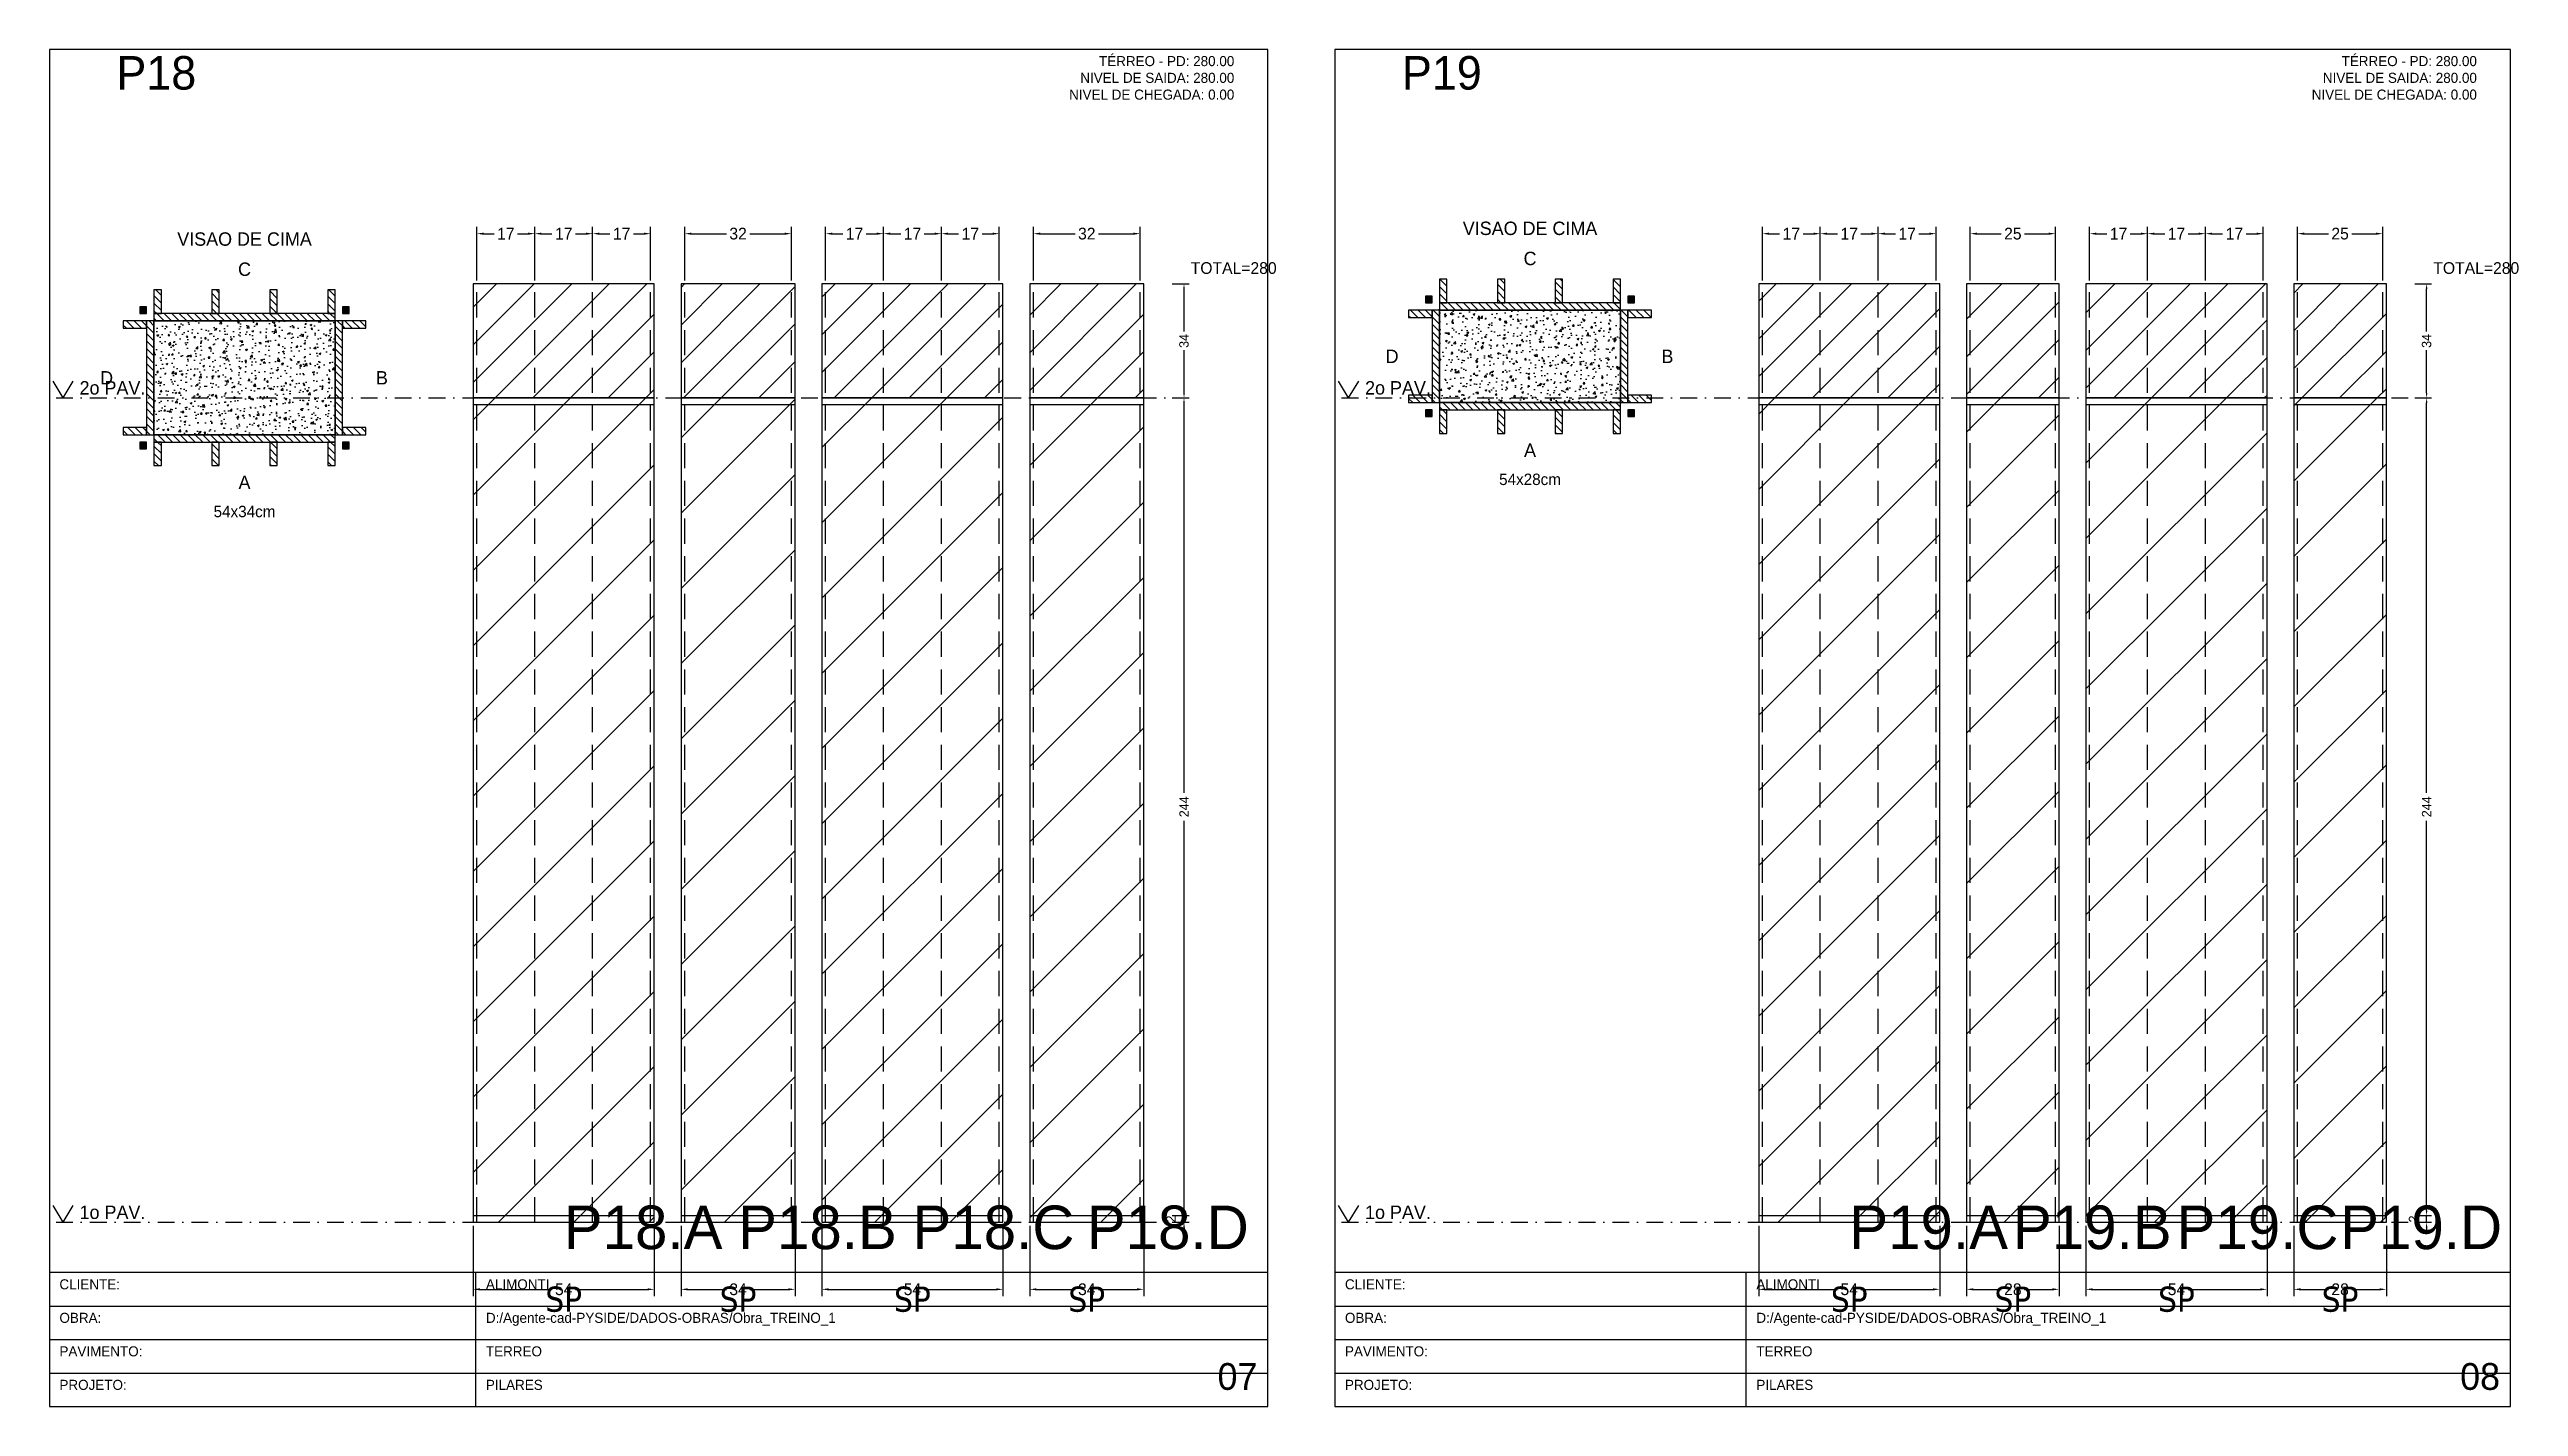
# Model space of a CAD drawing. Header units: metres. Extents: x 0 to 2095, y 0 to 2105.
# Drawn here: x 413 to 1150, y 425 to 830 of the extents above; entities that cross this region are included whole.
import ezdxf
from ezdxf.enums import TextEntityAlignment as Align

# ---------------------------------------------------------------- set-up
doc = ezdxf.new("R2010")
doc.units = ezdxf.units.M
doc.linetypes.add('DIVIDE2', pattern=[0.25, 0.125, -0.0625, 0, -0.0625])
doc.linetypes.add('HIDDEN', pattern=[0.375, 0.25, -0.125])
for name, color, linetype in [('BORDA_CELULA', 9, 'Continuous'), ('CARIMBO', 255, 'Continuous'), ('CHAPA', 1, 'Continuous'), ('CONCRETO', 251, 'Continuous'), ('COTA', 241, 'Continuous'), ('Hachura', 251, 'Continuous'), ('LABEL_ID', 3, 'Continuous'), ('NOMENCLATURA', 7, 'Continuous'), ('Nível', 160, 'Continuous'), ('Painéis', 200, 'Continuous'), ('SARR_2.2x7', 40, 'Continuous'), ('Texto Seção', 7, 'Continuous'), ('TEXTO_GERAL', 7, 'Continuous')]:
    doc.layers.add(name, color=color, linetype=linetype)
doc.dimstyles.new('FACE_DIM', dxfattribs={"dimtxt": 3.5, "dimasz": 2, "dimexe": 2, "dimexo": 1, "dimgap": 1, "dimtad": 1, "dimdec": 0, "dimrnd": 1, "dimcen": 2.5, "dimclrd": 4, "dimclre": 4, "dimclrt": 4, "dimazin": 3, "dimtfac": 1, "dimtmove": 0, "dimatfit": 3})

msp = doc.modelspace()

# ---------------------------------------------------------------- texts
at = {"layer": 'CARIMBO', "color": 9}
for s, p in [('CLIENTE:', (416.4, 460)), ('CLIENTE:', (799.8, 460)), ('OBRA:', (416.4, 450)), ('OBRA:', (799.8, 450)), ('PAVIMENTO:', (416.4, 440)), ('PAVIMENTO:', (799.8, 440)), ('PROJETO:', (416.4, 430)), ('PROJETO:', (799.8, 430))]:
    msp.add_text(s, height=3, dxfattribs=at).set_placement(p)
at = {"layer": 'COTA', "color": 241}
for p in [(753.8, 763), (1124.4, 763)]:
    msp.add_text('TOTAL=280', height=3.5, dxfattribs=at).set_placement(p)
at = {"layer": 'Cota Secao (2x)', "color": 4}
for s, p in [('54x28cm', (855, 703.4)), ('54x34cm', (471.6, 693.8))]:
    msp.add_text(s, height=3.4, dxfattribs=at).set_placement(p, align=Align.TOP_CENTER)
at = {"layer": 'LABEL_ID', "color": 3}
for s, p in [('07', (761.8, 430)), ('08', (1132.4, 430))]:
    msp.add_text(s, height=8, dxfattribs=at).set_placement(p)
at = {"layer": 'NOMENCLATURA', "color": 1}
for s, p in [('P18', (433.4, 818)), ('P19', (816.8, 818))]:
    msp.add_text(s, height=10, dxfattribs=at).set_placement(p)
at = {"layer": 'Nível'}
for s, p in [('2o PAV.', (422.4, 727)), ('2o PAV.', (805.8, 727)), ('1o PAV.', (422.4, 481)), ('1o PAV.', (805.8, 481))]:
    msp.add_text(s, height=4, dxfattribs=at).set_placement(p)
at = {"layer": 'Texto Seção'}
for s, p in [('VISAO DE CIMA', (471.6, 770.2)), ('VISAO DE CIMA', (855, 773.4)), ('C', (471.6, 761.2)), ('C', (855, 764.4))]:
    msp.add_text(s, height=4, dxfattribs=at).set_placement(p, align=Align.BOTTOM_CENTER)
for p in [(815.8, 738.4), (432.4, 732)]:
    msp.add_text('D', height=4, dxfattribs=at).set_placement(p, align=Align.MIDDLE_RIGHT)
for p in [(894.2, 738.4), (510.8, 732)]:
    msp.add_text('B', height=4, dxfattribs=at).set_placement(p, align=Align.MIDDLE_LEFT)
for p in [(855, 712.4), (471.6, 702.8)]:
    msp.add_text('A', height=4, dxfattribs=at).set_placement(p, align=Align.TOP_CENTER)
for s, p in [('P18.A', (566.8, 472)), ('P18.B', (618.8, 472)), ('P18.C', (670.8, 472)), ('P18.D', (722.8, 472)), ('P19.A', (950.2, 472)), ('P19.B', (999, 472)), ('P19.C', (1047.8, 472)), ('P19.D', (1096.6, 472))]:
    msp.add_text(s, height=13, dxfattribs=at).set_placement(p)
at = {"layer": 'TEXTO_GERAL', "color": 2}
for s, p in [('TÉRREO - PD: 280.00', (766.8, 825)), ('TÉRREO - PD: 280.00', (1137.4, 825)), ('NIVEL DE CHEGADA: 0.00', (766.8, 815)), ('NIVEL DE SAIDA: 280.00', (766.8, 820)), ('NIVEL DE CHEGADA: 0.00', (1137.4, 815)), ('NIVEL DE SAIDA: 280.00', (1137.4, 820))]:
    msp.add_text(s, height=3, dxfattribs=at).set_placement(p, align=Align.RIGHT)
for s, p in [('ALIMONTI', (543.59, 460)), ('ALIMONTI', (922.51, 460)), ('D:/Agente-cad-PYSIDE/DADOS-OBRAS/Obra_TREINO_1', (543.59, 450)), ('D:/Agente-cad-PYSIDE/DADOS-OBRAS/Obra_TREINO_1', (922.51, 450)), ('TERREO', (543.59, 440)), ('TERREO', (922.51, 440)), ('PILARES', (543.59, 430)), ('PILARES', (922.51, 430))]:
    msp.add_text(s, height=3, dxfattribs=at).set_placement(p)
at = {"layer": 'TEXTO_GERAL', "color": 4, "char_height": 7.5, "attachment_point": 5}
for insert in [(566.8, 457), (618.8, 457), (670.8, 457), (722.8, 457), (950.2, 457), (999, 457), (1047.8, 457), (1096.6, 457)]:
    msp.add_mtext('{\\fTahoma|b0|i0|c0|p34;\\C4;SP}', dxfattribs=dict(at, insert=insert))

# ---------------------------------------------------------------- blocks, each defined once
blk = doc.blocks.new('_CLOSEDFILLED')
at = {"color": 0, "linetype": 'BYBLOCK'}
blk.add_solid([(-1, 0.16), (0, 0), (-1, -0.16)], dxfattribs=at)
blk = doc.blocks.new('*D81')
at = {"color": 4}
for p, q in [((539.8, 479), (539.8, 458)), ((593.8, 479), (593.8, 458)), ((541.8, 460), (563.3, 460)), ((570.3, 460), (591.8, 460))]:
    blk.add_line(p, q, dxfattribs=at)
at = {"layer": 'Defpoints'}
for p in [(539.8, 480), (593.8, 480), (539.8, 460)]:
    blk.add_point(p, dxfattribs=at)
at = {"color": 4, "xscale": 2, "yscale": 2, "rotation": 180}
blk.add_blockref('_CLOSEDFILLED', (539.8, 460), dxfattribs=at)
at = {"color": 4, "xscale": 2, "yscale": 2}
blk.add_blockref('_CLOSEDFILLED', (593.8, 460), dxfattribs=at)
at = {"color": 4, "insert": (566.8, 460), "char_height": 3.5, "attachment_point": 5}
blk.add_mtext('54', dxfattribs=at)
blk = doc.blocks.new('*D82')
at = {"color": 4}
for p, q in [((540.9, 761), (540.9, 777)), ((542.9, 775), (546.03, 775)), ((553.03, 775), (556.17, 775)), ((558.17, 761), (558.17, 777))]:
    blk.add_line(p, q, dxfattribs=at)
at = {"layer": 'Defpoints'}
for p in [(540.9, 775), (540.9, 760), (558.17, 760)]:
    blk.add_point(p, dxfattribs=at)
at = {"color": 4, "xscale": 2, "yscale": 2, "rotation": 180}
blk.add_blockref('_CLOSEDFILLED', (540.9, 775), dxfattribs=at)
at = {"color": 4, "xscale": 2, "yscale": 2}
blk.add_blockref('_CLOSEDFILLED', (558.17, 775), dxfattribs=at)
at = {"color": 4, "insert": (549.53, 775), "char_height": 3.5, "attachment_point": 5}
blk.add_mtext('17', dxfattribs=at)
blk = doc.blocks.new('*D83')
at = {"color": 4}
for p, q in [((558.17, 761), (558.17, 777)), ((560.17, 775), (563.3, 775)), ((570.3, 775), (573.43, 775)), ((575.43, 761), (575.43, 777))]:
    blk.add_line(p, q, dxfattribs=at)
at = {"layer": 'Defpoints'}
for p in [(558.17, 775), (558.17, 760), (575.43, 760)]:
    blk.add_point(p, dxfattribs=at)
at = {"color": 4, "xscale": 2, "yscale": 2, "rotation": 180}
blk.add_blockref('_CLOSEDFILLED', (558.17, 775), dxfattribs=at)
at = {"color": 4, "xscale": 2, "yscale": 2}
blk.add_blockref('_CLOSEDFILLED', (575.43, 775), dxfattribs=at)
at = {"color": 4, "insert": (566.8, 775), "char_height": 3.5, "attachment_point": 5}
blk.add_mtext('17', dxfattribs=at)
blk = doc.blocks.new('*D84')
at = {"color": 4}
for p, q in [((575.43, 761), (575.43, 777)), ((577.43, 775), (580.57, 775)), ((587.57, 775), (590.7, 775)), ((592.7, 761), (592.7, 777))]:
    blk.add_line(p, q, dxfattribs=at)
at = {"layer": 'Defpoints'}
for p in [(575.43, 775), (575.43, 760), (592.7, 760)]:
    blk.add_point(p, dxfattribs=at)
at = {"color": 4, "xscale": 2, "yscale": 2, "rotation": 180}
blk.add_blockref('_CLOSEDFILLED', (575.43, 775), dxfattribs=at)
at = {"color": 4, "xscale": 2, "yscale": 2}
blk.add_blockref('_CLOSEDFILLED', (592.7, 775), dxfattribs=at)
at = {"color": 4, "insert": (584.07, 775), "char_height": 3.5, "attachment_point": 5}
blk.add_mtext('17', dxfattribs=at)
blk = doc.blocks.new('*D85')
at = {"color": 4}
for p, q in [((601.8, 479), (601.8, 458)), ((635.8, 479), (635.8, 458)), ((603.8, 460), (615.3, 460)), ((622.3, 460), (633.8, 460))]:
    blk.add_line(p, q, dxfattribs=at)
at = {"layer": 'Defpoints'}
for p in [(601.8, 480), (635.8, 480), (601.8, 460)]:
    blk.add_point(p, dxfattribs=at)
at = {"color": 4, "xscale": 2, "yscale": 2, "rotation": 180}
blk.add_blockref('_CLOSEDFILLED', (601.8, 460), dxfattribs=at)
at = {"color": 4, "xscale": 2, "yscale": 2}
blk.add_blockref('_CLOSEDFILLED', (635.8, 460), dxfattribs=at)
at = {"color": 4, "insert": (618.8, 460), "char_height": 3.5, "attachment_point": 5}
blk.add_mtext('34', dxfattribs=at)
blk = doc.blocks.new('*D86')
at = {"color": 4}
for p, q in [((602.9, 761), (602.9, 777)), ((604.9, 775), (615.3, 775)), ((622.3, 775), (632.7, 775)), ((634.7, 761), (634.7, 777))]:
    blk.add_line(p, q, dxfattribs=at)
at = {"layer": 'Defpoints'}
for p in [(602.9, 775), (602.9, 760), (634.7, 760)]:
    blk.add_point(p, dxfattribs=at)
at = {"color": 4, "xscale": 2, "yscale": 2, "rotation": 180}
blk.add_blockref('_CLOSEDFILLED', (602.9, 775), dxfattribs=at)
at = {"color": 4, "xscale": 2, "yscale": 2}
blk.add_blockref('_CLOSEDFILLED', (634.7, 775), dxfattribs=at)
at = {"color": 4, "insert": (618.8, 775), "char_height": 3.5, "attachment_point": 5}
blk.add_mtext('32', dxfattribs=at)
blk = doc.blocks.new('*D87')
at = {"color": 4}
for p, q in [((643.8, 479), (643.8, 458)), ((697.8, 479), (697.8, 458)), ((645.8, 460), (667.3, 460)), ((674.3, 460), (695.8, 460))]:
    blk.add_line(p, q, dxfattribs=at)
at = {"layer": 'Defpoints'}
for p in [(643.8, 480), (697.8, 480), (643.8, 460)]:
    blk.add_point(p, dxfattribs=at)
at = {"color": 4, "xscale": 2, "yscale": 2, "rotation": 180}
blk.add_blockref('_CLOSEDFILLED', (643.8, 460), dxfattribs=at)
at = {"color": 4, "xscale": 2, "yscale": 2}
blk.add_blockref('_CLOSEDFILLED', (697.8, 460), dxfattribs=at)
at = {"color": 4, "insert": (670.8, 460), "char_height": 3.5, "attachment_point": 5}
blk.add_mtext('54', dxfattribs=at)
blk = doc.blocks.new('*D88')
at = {"color": 4}
for p, q in [((644.9, 761), (644.9, 777)), ((646.9, 775), (650.03, 775)), ((657.03, 775), (660.17, 775)), ((662.17, 761), (662.17, 777))]:
    blk.add_line(p, q, dxfattribs=at)
at = {"layer": 'Defpoints'}
for p in [(644.9, 775), (644.9, 760), (662.17, 760)]:
    blk.add_point(p, dxfattribs=at)
at = {"color": 4, "xscale": 2, "yscale": 2, "rotation": 180}
blk.add_blockref('_CLOSEDFILLED', (644.9, 775), dxfattribs=at)
at = {"color": 4, "xscale": 2, "yscale": 2}
blk.add_blockref('_CLOSEDFILLED', (662.17, 775), dxfattribs=at)
at = {"color": 4, "insert": (653.53, 775), "char_height": 3.5, "attachment_point": 5}
blk.add_mtext('17', dxfattribs=at)
blk = doc.blocks.new('*D89')
at = {"color": 4}
for p, q in [((662.17, 761), (662.17, 777)), ((664.17, 775), (667.3, 775)), ((674.3, 775), (677.43, 775)), ((679.43, 761), (679.43, 777))]:
    blk.add_line(p, q, dxfattribs=at)
at = {"layer": 'Defpoints'}
for p in [(662.17, 775), (662.17, 760), (679.43, 760)]:
    blk.add_point(p, dxfattribs=at)
at = {"color": 4, "xscale": 2, "yscale": 2, "rotation": 180}
blk.add_blockref('_CLOSEDFILLED', (662.17, 775), dxfattribs=at)
at = {"color": 4, "xscale": 2, "yscale": 2}
blk.add_blockref('_CLOSEDFILLED', (679.43, 775), dxfattribs=at)
at = {"color": 4, "insert": (670.8, 775), "char_height": 3.5, "attachment_point": 5}
blk.add_mtext('17', dxfattribs=at)
blk = doc.blocks.new('*D90')
at = {"color": 4}
for p, q in [((679.43, 761), (679.43, 777)), ((681.43, 775), (684.57, 775)), ((691.57, 775), (694.7, 775)), ((696.7, 761), (696.7, 777))]:
    blk.add_line(p, q, dxfattribs=at)
at = {"layer": 'Defpoints'}
for p in [(679.43, 775), (679.43, 760), (696.7, 760)]:
    blk.add_point(p, dxfattribs=at)
at = {"color": 4, "xscale": 2, "yscale": 2, "rotation": 180}
blk.add_blockref('_CLOSEDFILLED', (679.43, 775), dxfattribs=at)
at = {"color": 4, "xscale": 2, "yscale": 2}
blk.add_blockref('_CLOSEDFILLED', (696.7, 775), dxfattribs=at)
at = {"color": 4, "insert": (688.07, 775), "char_height": 3.5, "attachment_point": 5}
blk.add_mtext('17', dxfattribs=at)
blk = doc.blocks.new('*D91')
at = {"color": 4}
for p, q in [((705.8, 479), (705.8, 458)), ((739.8, 479), (739.8, 458)), ((707.8, 460), (719.3, 460)), ((726.3, 460), (737.8, 460))]:
    blk.add_line(p, q, dxfattribs=at)
at = {"layer": 'Defpoints'}
for p in [(705.8, 480), (739.8, 480), (705.8, 460)]:
    blk.add_point(p, dxfattribs=at)
at = {"color": 4, "xscale": 2, "yscale": 2, "rotation": 180}
blk.add_blockref('_CLOSEDFILLED', (705.8, 460), dxfattribs=at)
at = {"color": 4, "xscale": 2, "yscale": 2}
blk.add_blockref('_CLOSEDFILLED', (739.8, 460), dxfattribs=at)
at = {"color": 4, "insert": (722.8, 460), "char_height": 3.5, "attachment_point": 5}
blk.add_mtext('34', dxfattribs=at)
blk = doc.blocks.new('*D92')
at = {"color": 4}
for p, q in [((706.9, 761), (706.9, 777)), ((708.9, 775), (719.3, 775)), ((726.3, 775), (736.7, 775)), ((738.7, 761), (738.7, 777))]:
    blk.add_line(p, q, dxfattribs=at)
at = {"layer": 'Defpoints'}
for p in [(706.9, 775), (706.9, 760), (738.7, 760)]:
    blk.add_point(p, dxfattribs=at)
at = {"color": 4, "xscale": 2, "yscale": 2, "rotation": 180}
blk.add_blockref('_CLOSEDFILLED', (706.9, 775), dxfattribs=at)
at = {"color": 4, "xscale": 2, "yscale": 2}
blk.add_blockref('_CLOSEDFILLED', (738.7, 775), dxfattribs=at)
at = {"color": 4, "insert": (722.8, 775), "char_height": 3.5, "attachment_point": 5}
blk.add_mtext('32', dxfattribs=at)
blk = doc.blocks.new('*D94')
at = {"color": 4}
for p, q in [((748.3, 726), (753.3, 726)), ((751.8, 608.2), (751.8, 724.5)), ((751.8, 483.5), (751.8, 599.8)), ((748.3, 482), (753.3, 482))]:
    blk.add_line(p, q, dxfattribs=at)
at = {"layer": 'Defpoints'}
for p in [(747.8, 726), (747.8, 482), (751.8, 482)]:
    blk.add_point(p, dxfattribs=at)
at = {"color": 4, "xscale": 1.5, "yscale": 1.5}
for p, rotation in [((751.8, 726), 90), ((751.8, 482), 270)]:
    blk.add_blockref('_CLOSEDFILLED', p, dxfattribs=dict(at, rotation=rotation))
at = {"color": 4, "insert": (751.8, 604), "char_height": 2.8, "attachment_point": 5, "rotation": 90}
blk.add_mtext('244', dxfattribs=at)
blk = doc.blocks.new('*D95')
at = {"color": 4}
for p, q in [((748.3, 760), (753.3, 760)), ((751.8, 745.8), (751.8, 758.5)), ((751.8, 727.5), (751.8, 740.2)), ((748.3, 726), (753.3, 726))]:
    blk.add_line(p, q, dxfattribs=at)
at = {"layer": 'Defpoints'}
for p in [(747.8, 760), (747.8, 726), (751.8, 726)]:
    blk.add_point(p, dxfattribs=at)
at = {"color": 4, "xscale": 1.5, "yscale": 1.5}
for p, rotation in [((751.8, 760), 90), ((751.8, 726), 270)]:
    blk.add_blockref('_CLOSEDFILLED', p, dxfattribs=dict(at, rotation=rotation))
at = {"color": 4, "insert": (751.8, 743), "char_height": 2.8, "attachment_point": 5, "rotation": 90}
blk.add_mtext('34', dxfattribs=at)
blk = doc.blocks.new('*D96')
at = {"color": 4}
for p, q in [((923.2, 479), (923.2, 458)), ((977.2, 479), (977.2, 458)), ((925.2, 460), (946.7, 460)), ((953.7, 460), (975.2, 460))]:
    blk.add_line(p, q, dxfattribs=at)
at = {"layer": 'Defpoints'}
for p in [(923.2, 480), (977.2, 480), (923.2, 460)]:
    blk.add_point(p, dxfattribs=at)
at = {"color": 4, "xscale": 2, "yscale": 2, "rotation": 180}
blk.add_blockref('_CLOSEDFILLED', (923.2, 460), dxfattribs=at)
at = {"color": 4, "xscale": 2, "yscale": 2}
blk.add_blockref('_CLOSEDFILLED', (977.2, 460), dxfattribs=at)
at = {"color": 4, "insert": (950.2, 460), "char_height": 3.5, "attachment_point": 5}
blk.add_mtext('54', dxfattribs=at)
blk = doc.blocks.new('*D97')
at = {"color": 4}
for p, q in [((924.3, 761), (924.3, 777)), ((926.3, 775), (929.43, 775)), ((936.43, 775), (939.57, 775)), ((941.57, 761), (941.57, 777))]:
    blk.add_line(p, q, dxfattribs=at)
at = {"layer": 'Defpoints'}
for p in [(924.3, 775), (924.3, 760), (941.57, 760)]:
    blk.add_point(p, dxfattribs=at)
at = {"color": 4, "xscale": 2, "yscale": 2, "rotation": 180}
blk.add_blockref('_CLOSEDFILLED', (924.3, 775), dxfattribs=at)
at = {"color": 4, "xscale": 2, "yscale": 2}
blk.add_blockref('_CLOSEDFILLED', (941.57, 775), dxfattribs=at)
at = {"color": 4, "insert": (932.93, 775), "char_height": 3.5, "attachment_point": 5}
blk.add_mtext('17', dxfattribs=at)
blk = doc.blocks.new('*D98')
at = {"color": 4}
for p, q in [((941.57, 761), (941.57, 777)), ((943.57, 775), (946.7, 775)), ((953.7, 775), (956.83, 775)), ((958.83, 761), (958.83, 777))]:
    blk.add_line(p, q, dxfattribs=at)
at = {"layer": 'Defpoints'}
for p in [(941.57, 775), (941.57, 760), (958.83, 760)]:
    blk.add_point(p, dxfattribs=at)
at = {"color": 4, "xscale": 2, "yscale": 2, "rotation": 180}
blk.add_blockref('_CLOSEDFILLED', (941.57, 775), dxfattribs=at)
at = {"color": 4, "xscale": 2, "yscale": 2}
blk.add_blockref('_CLOSEDFILLED', (958.83, 775), dxfattribs=at)
at = {"color": 4, "insert": (950.2, 775), "char_height": 3.5, "attachment_point": 5}
blk.add_mtext('17', dxfattribs=at)
blk = doc.blocks.new('*D99')
at = {"color": 4}
for p, q in [((958.83, 761), (958.83, 777)), ((960.83, 775), (963.97, 775)), ((970.97, 775), (974.1, 775)), ((976.1, 761), (976.1, 777))]:
    blk.add_line(p, q, dxfattribs=at)
at = {"layer": 'Defpoints'}
for p in [(958.83, 775), (958.83, 760), (976.1, 760)]:
    blk.add_point(p, dxfattribs=at)
at = {"color": 4, "xscale": 2, "yscale": 2, "rotation": 180}
blk.add_blockref('_CLOSEDFILLED', (958.83, 775), dxfattribs=at)
at = {"color": 4, "xscale": 2, "yscale": 2}
blk.add_blockref('_CLOSEDFILLED', (976.1, 775), dxfattribs=at)
at = {"color": 4, "insert": (967.47, 775), "char_height": 3.5, "attachment_point": 5}
blk.add_mtext('17', dxfattribs=at)
blk = doc.blocks.new('*D100')
at = {"color": 4}
for p, q in [((985.2, 479), (985.2, 458)), ((1012.8, 479), (1012.8, 458)), ((987.2, 460), (995.5, 460)), ((1002.5, 460), (1010.8, 460))]:
    blk.add_line(p, q, dxfattribs=at)
at = {"layer": 'Defpoints'}
for p in [(985.2, 480), (1012.8, 480), (985.2, 460)]:
    blk.add_point(p, dxfattribs=at)
at = {"color": 4, "xscale": 2, "yscale": 2, "rotation": 180}
blk.add_blockref('_CLOSEDFILLED', (985.2, 460), dxfattribs=at)
at = {"color": 4, "xscale": 2, "yscale": 2}
blk.add_blockref('_CLOSEDFILLED', (1012.8, 460), dxfattribs=at)
at = {"color": 4, "insert": (999, 460), "char_height": 3.5, "attachment_point": 5}
blk.add_mtext('28', dxfattribs=at)
blk = doc.blocks.new('*D101')
at = {"color": 4}
for p, q in [((986.3, 761), (986.3, 777)), ((988.3, 775), (995.5, 775)), ((1002.5, 775), (1009.7, 775)), ((1011.7, 761), (1011.7, 777))]:
    blk.add_line(p, q, dxfattribs=at)
at = {"layer": 'Defpoints'}
for p in [(986.3, 775), (986.3, 760), (1011.7, 760)]:
    blk.add_point(p, dxfattribs=at)
at = {"color": 4, "xscale": 2, "yscale": 2, "rotation": 180}
blk.add_blockref('_CLOSEDFILLED', (986.3, 775), dxfattribs=at)
at = {"color": 4, "xscale": 2, "yscale": 2}
blk.add_blockref('_CLOSEDFILLED', (1011.7, 775), dxfattribs=at)
at = {"color": 4, "insert": (999, 775), "char_height": 3.5, "attachment_point": 5}
blk.add_mtext('25', dxfattribs=at)
blk = doc.blocks.new('*D102')
at = {"color": 4}
for p, q in [((1020.8, 479), (1020.8, 458)), ((1074.8, 479), (1074.8, 458)), ((1022.8, 460), (1044.3, 460)), ((1051.3, 460), (1072.8, 460))]:
    blk.add_line(p, q, dxfattribs=at)
at = {"layer": 'Defpoints'}
for p in [(1020.8, 480), (1074.8, 480), (1020.8, 460)]:
    blk.add_point(p, dxfattribs=at)
at = {"color": 4, "xscale": 2, "yscale": 2, "rotation": 180}
blk.add_blockref('_CLOSEDFILLED', (1020.8, 460), dxfattribs=at)
at = {"color": 4, "xscale": 2, "yscale": 2}
blk.add_blockref('_CLOSEDFILLED', (1074.8, 460), dxfattribs=at)
at = {"color": 4, "insert": (1047.8, 460), "char_height": 3.5, "attachment_point": 5}
blk.add_mtext('54', dxfattribs=at)
blk = doc.blocks.new('*D103')
at = {"color": 4}
for p, q in [((1021.9, 761), (1021.9, 777)), ((1023.9, 775), (1027.03, 775)), ((1034.03, 775), (1037.17, 775)), ((1039.17, 761), (1039.17, 777))]:
    blk.add_line(p, q, dxfattribs=at)
at = {"layer": 'Defpoints'}
for p in [(1021.9, 775), (1021.9, 760), (1039.17, 760)]:
    blk.add_point(p, dxfattribs=at)
at = {"color": 4, "xscale": 2, "yscale": 2, "rotation": 180}
blk.add_blockref('_CLOSEDFILLED', (1021.9, 775), dxfattribs=at)
at = {"color": 4, "xscale": 2, "yscale": 2}
blk.add_blockref('_CLOSEDFILLED', (1039.17, 775), dxfattribs=at)
at = {"color": 4, "insert": (1030.53, 775), "char_height": 3.5, "attachment_point": 5}
blk.add_mtext('17', dxfattribs=at)
blk = doc.blocks.new('*D104')
at = {"color": 4}
for p, q in [((1039.17, 761), (1039.17, 777)), ((1041.17, 775), (1044.3, 775)), ((1051.3, 775), (1054.43, 775)), ((1056.43, 761), (1056.43, 777))]:
    blk.add_line(p, q, dxfattribs=at)
at = {"layer": 'Defpoints'}
for p in [(1039.17, 775), (1039.17, 760), (1056.43, 760)]:
    blk.add_point(p, dxfattribs=at)
at = {"color": 4, "xscale": 2, "yscale": 2, "rotation": 180}
blk.add_blockref('_CLOSEDFILLED', (1039.17, 775), dxfattribs=at)
at = {"color": 4, "xscale": 2, "yscale": 2}
blk.add_blockref('_CLOSEDFILLED', (1056.43, 775), dxfattribs=at)
at = {"color": 4, "insert": (1047.8, 775), "char_height": 3.5, "attachment_point": 5}
blk.add_mtext('17', dxfattribs=at)
blk = doc.blocks.new('*D105')
at = {"color": 4}
for p, q in [((1056.43, 761), (1056.43, 777)), ((1058.43, 775), (1061.57, 775)), ((1068.57, 775), (1071.7, 775)), ((1073.7, 761), (1073.7, 777))]:
    blk.add_line(p, q, dxfattribs=at)
at = {"layer": 'Defpoints'}
for p in [(1056.43, 775), (1056.43, 760), (1073.7, 760)]:
    blk.add_point(p, dxfattribs=at)
at = {"color": 4, "xscale": 2, "yscale": 2, "rotation": 180}
blk.add_blockref('_CLOSEDFILLED', (1056.43, 775), dxfattribs=at)
at = {"color": 4, "xscale": 2, "yscale": 2}
blk.add_blockref('_CLOSEDFILLED', (1073.7, 775), dxfattribs=at)
at = {"color": 4, "insert": (1065.07, 775), "char_height": 3.5, "attachment_point": 5}
blk.add_mtext('17', dxfattribs=at)
blk = doc.blocks.new('*D106')
at = {"color": 4}
for p, q in [((1082.8, 479), (1082.8, 458)), ((1110.4, 479), (1110.4, 458)), ((1084.8, 460), (1093.1, 460)), ((1100.1, 460), (1108.4, 460))]:
    blk.add_line(p, q, dxfattribs=at)
at = {"layer": 'Defpoints'}
for p in [(1082.8, 480), (1110.4, 480), (1082.8, 460)]:
    blk.add_point(p, dxfattribs=at)
at = {"color": 4, "xscale": 2, "yscale": 2, "rotation": 180}
blk.add_blockref('_CLOSEDFILLED', (1082.8, 460), dxfattribs=at)
at = {"color": 4, "xscale": 2, "yscale": 2}
blk.add_blockref('_CLOSEDFILLED', (1110.4, 460), dxfattribs=at)
at = {"color": 4, "insert": (1096.6, 460), "char_height": 3.5, "attachment_point": 5}
blk.add_mtext('28', dxfattribs=at)
blk = doc.blocks.new('*D107')
at = {"color": 4}
for p, q in [((1083.9, 761), (1083.9, 777)), ((1085.9, 775), (1093.1, 775)), ((1100.1, 775), (1107.3, 775)), ((1109.3, 761), (1109.3, 777))]:
    blk.add_line(p, q, dxfattribs=at)
at = {"layer": 'Defpoints'}
for p in [(1083.9, 775), (1083.9, 760), (1109.3, 760)]:
    blk.add_point(p, dxfattribs=at)
at = {"color": 4, "xscale": 2, "yscale": 2, "rotation": 180}
blk.add_blockref('_CLOSEDFILLED', (1083.9, 775), dxfattribs=at)
at = {"color": 4, "xscale": 2, "yscale": 2}
blk.add_blockref('_CLOSEDFILLED', (1109.3, 775), dxfattribs=at)
at = {"color": 4, "insert": (1096.6, 775), "char_height": 3.5, "attachment_point": 5}
blk.add_mtext('25', dxfattribs=at)
blk = doc.blocks.new('*D109')
at = {"color": 4}
for p, q in [((1118.9, 726), (1123.9, 726)), ((1122.4, 608.2), (1122.4, 724.5)), ((1122.4, 483.5), (1122.4, 599.8)), ((1118.9, 482), (1123.9, 482))]:
    blk.add_line(p, q, dxfattribs=at)
at = {"layer": 'Defpoints'}
for p in [(1118.4, 726), (1118.4, 482), (1122.4, 482)]:
    blk.add_point(p, dxfattribs=at)
at = {"color": 4, "xscale": 1.5, "yscale": 1.5}
for p, rotation in [((1122.4, 726), 90), ((1122.4, 482), 270)]:
    blk.add_blockref('_CLOSEDFILLED', p, dxfattribs=dict(at, rotation=rotation))
at = {"color": 4, "insert": (1122.4, 604), "char_height": 2.8, "attachment_point": 5, "rotation": 90}
blk.add_mtext('244', dxfattribs=at)
blk = doc.blocks.new('*D110')
at = {"color": 4}
for p, q in [((1118.9, 760), (1123.9, 760)), ((1122.4, 745.8), (1122.4, 758.5)), ((1122.4, 727.5), (1122.4, 740.2)), ((1118.9, 726), (1123.9, 726))]:
    blk.add_line(p, q, dxfattribs=at)
at = {"layer": 'Defpoints'}
for p in [(1118.4, 760), (1118.4, 726), (1122.4, 726)]:
    blk.add_point(p, dxfattribs=at)
at = {"color": 4, "xscale": 1.5, "yscale": 1.5}
for p, rotation in [((1122.4, 760), 90), ((1122.4, 726), 270)]:
    blk.add_blockref('_CLOSEDFILLED', p, dxfattribs=dict(at, rotation=rotation))
at = {"color": 4, "insert": (1122.4, 743), "char_height": 2.8, "attachment_point": 5, "rotation": 90}
blk.add_mtext('34', dxfattribs=at)

# ---------------------------------------------------------------- dimensions: what is measured, and where the dimension line sits
for base, p1, p2, picture, middle in [((540.9, 775), (540.9, 760), (558.17, 760), '*D82', (549.53, 775)), ((558.17, 775), (558.17, 760), (575.43, 760), '*D83', (566.8, 775)), ((575.43, 775), (575.43, 760), (592.7, 760), '*D84', (584.07, 775)), ((602.9, 775), (602.9, 760), (634.7, 760), '*D86', (618.8, 775)), ((644.9, 775), (644.9, 760), (662.17, 760), '*D88', (653.53, 775)), ((662.17, 775), (662.17, 760), (679.43, 760), '*D89', (670.8, 775)), ((679.43, 775), (679.43, 760), (696.7, 760), '*D90', (688.07, 775)), ((706.9, 775), (706.9, 760), (738.7, 760), '*D92', (722.8, 775)), ((924.3, 775), (924.3, 760), (941.57, 760), '*D97', (932.93, 775)), ((941.57, 775), (941.57, 760), (958.83, 760), '*D98', (950.2, 775)), ((958.83, 775), (958.83, 760), (976.1, 760), '*D99', (967.47, 775)), ((986.3, 775), (986.3, 760), (1011.7, 760), '*D101', (999, 775)), ((1021.9, 775), (1021.9, 760), (1039.17, 760), '*D103', (1030.53, 775)), ((1039.17, 775), (1039.17, 760), (1056.43, 760), '*D104', (1047.8, 775)), ((1056.43, 775), (1056.43, 760), (1073.7, 760), '*D105', (1065.07, 775)), ((1083.9, 775), (1083.9, 760), (1109.3, 760), '*D107', (1096.6, 775)), ((539.8, 460), (539.8, 480), (593.8, 480), '*D81', (566.8, 460)), ((601.8, 460), (601.8, 480), (635.8, 480), '*D85', (618.8, 460)), ((643.8, 460), (643.8, 480), (697.8, 480), '*D87', (670.8, 460)), ((705.8, 460), (705.8, 480), (739.8, 480), '*D91', (722.8, 460)), ((923.2, 460), (923.2, 480), (977.2, 480), '*D96', (950.2, 460)), ((985.2, 460), (985.2, 480), (1012.8, 480), '*D100', (999, 460)), ((1020.8, 460), (1020.8, 480), (1074.8, 480), '*D102', (1047.8, 460)), ((1082.8, 460), (1082.8, 480), (1110.4, 480), '*D106', (1096.6, 460))]:
    dim = msp.add_linear_dim(base=base, p1=p1, p2=p2, dimstyle='FACE_DIM')
    dim.commit()
    dim.dimension.update_dxf_attribs({"geometry": picture, "text_midpoint": middle})
for base, p1, p2, picture, middle in [((751.8, 726), (747.8, 726), (747.8, 760), '*D95', (751.8, 743)), ((1122.4, 726), (1118.4, 726), (1118.4, 760), '*D110', (1122.4, 743)), ((751.8, 482), (747.8, 482), (747.8, 726), '*D94', (751.8, 604)), ((1122.4, 482), (1118.4, 482), (1118.4, 726), '*D109', (1122.4, 604))]:
    dim = msp.add_linear_dim(base=base, p1=p1, p2=p2, angle=90, dimstyle='FACE_DIM', override={"dimtxt": 2.8, "dimasz": 1.5, "dimexe": 1.5, "dimexo": 0.5})
    dim.commit()
    dim.dimension.update_dxf_attribs({"geometry": picture, "text_midpoint": middle})
for base, p1, p2 in [((751.8, 480), (747.8, 480), (747.8, 482)), ((1122.4, 480), (1118.4, 480), (1118.4, 482))]:
    msp.add_linear_dim(base=base, p1=p1, p2=p2, angle=90, dimstyle='FACE_DIM', override={"dimtxt": 2.8, "dimasz": 1.5, "dimexe": 1.5, "dimexo": 0.5}).render()

# ---------------------------------------------------------------- hatches: boundary and pattern name
at = {"layer": 'CHAPA'}
for points in [[(440.4, 751.2), (442.4, 751.2), (442.4, 753.2), (440.4, 753.2)], [(500.8, 751.2), (502.8, 751.2), (502.8, 753.2), (500.8, 753.2)], [(823.8, 754.4), (825.8, 754.4), (825.8, 756.4), (823.8, 756.4)], [(884.2, 754.4), (886.2, 754.4), (886.2, 756.4), (884.2, 756.4)], [(823.8, 720.4), (825.8, 720.4), (825.8, 722.4), (823.8, 722.4)], [(884.2, 720.4), (886.2, 720.4), (886.2, 722.4), (884.2, 722.4)], [(440.4, 710.8), (442.4, 710.8), (442.4, 712.8), (440.4, 712.8)], [(500.8, 710.8), (502.8, 710.8), (502.8, 712.8), (500.8, 712.8)]]:
    msp.add_hatch(color=1, dxfattribs=at).paths.add_polyline_path(points)
at = {"layer": 'COTA'}
h = msp.add_hatch(dxfattribs=at)
h.set_pattern_fill('AR-CONC', color=256, scale=0.03)
h.paths.add_polyline_path([(828, 724.6), (882, 724.6), (882, 752.2), (828, 752.2)])
h = msp.add_hatch(dxfattribs=at)
h.set_pattern_fill('AR-CONC', color=256, scale=0.03)
h.paths.add_polyline_path([(444.6, 715), (498.6, 715), (498.6, 749), (444.6, 749)])
at = {"layer": 'Hachura'}
h = msp.add_hatch(dxfattribs=at)
h.set_pattern_fill('ANSI31', color=256, scale=2.5)
h.paths.add_polyline_path([(539.8, 726), (593.8, 726), (593.8, 760), (539.8, 760)])
h = msp.add_hatch(dxfattribs=at)
h.set_pattern_fill('ANSI31', color=256, scale=2.5)
h.paths.add_polyline_path([(601.8, 726), (635.8, 726), (635.8, 760), (601.8, 760)])
h = msp.add_hatch(dxfattribs=at)
h.set_pattern_fill('ANSI31', color=256, scale=2.5)
h.paths.add_polyline_path([(643.8, 726), (697.8, 726), (697.8, 760), (643.8, 760)])
h = msp.add_hatch(dxfattribs=at)
h.set_pattern_fill('ANSI31', color=256, scale=2.5)
h.paths.add_polyline_path([(705.8, 726), (739.8, 726), (739.8, 760), (705.8, 760)])
h = msp.add_hatch(dxfattribs=at)
h.set_pattern_fill('ANSI31', color=256, scale=2.5)
h.paths.add_polyline_path([(923.2, 726), (977.2, 726), (977.2, 760), (923.2, 760)])
h = msp.add_hatch(dxfattribs=at)
h.set_pattern_fill('ANSI31', color=256, scale=2.5)
h.paths.add_polyline_path([(985.2, 726), (1012.8, 726), (1012.8, 760), (985.2, 760)])
h = msp.add_hatch(dxfattribs=at)
h.set_pattern_fill('ANSI31', color=256, scale=2.5)
h.paths.add_polyline_path([(1020.8, 726), (1074.8, 726), (1074.8, 760), (1020.8, 760)])
h = msp.add_hatch(dxfattribs=at)
h.set_pattern_fill('ANSI31', color=256, scale=2.5)
h.paths.add_polyline_path([(1082.8, 726), (1110.4, 726), (1110.4, 760), (1082.8, 760)])
h = msp.add_hatch(dxfattribs=at)
h.set_pattern_fill('ANSI31', color=256, scale=0.5, angle=270)
h.paths.add_polyline_path([(444.6, 749), (498.6, 749), (498.6, 751.2), (444.6, 751.2)])
h = msp.add_hatch(dxfattribs=at)
h.set_pattern_fill('ANSI31', color=256, scale=0.5, angle=270)
h.paths.add_polyline_path([(825.8, 724.6), (828, 724.6), (828, 752.2), (825.8, 752.2)])
h = msp.add_hatch(dxfattribs=at)
h.set_pattern_fill('ANSI31', color=256, scale=0.5, angle=270)
h.paths.add_polyline_path([(828, 752.2), (882, 752.2), (882, 754.4), (828, 754.4)])
h = msp.add_hatch(dxfattribs=at)
h.set_pattern_fill('ANSI31', color=256, scale=0.5, angle=270)
h.paths.add_polyline_path([(882, 724.6), (884.2, 724.6), (884.2, 752.2), (882, 752.2)])
h = msp.add_hatch(dxfattribs=at)
h.set_pattern_fill('ANSI31', color=256, scale=0.5, angle=270)
h.paths.add_polyline_path([(442.4, 715), (444.6, 715), (444.6, 749), (442.4, 749)])
h = msp.add_hatch(dxfattribs=at)
h.set_pattern_fill('ANSI31', color=256, scale=0.5, angle=270)
h.paths.add_polyline_path([(498.6, 715), (500.8, 715), (500.8, 749), (498.6, 749)])
h = msp.add_hatch(dxfattribs=at)
h.set_pattern_fill('ANSI31', color=256, scale=5)
h.paths.add_polyline_path([(539.8, 480), (593.8, 480), (593.8, 726), (539.8, 726)])
h = msp.add_hatch(dxfattribs=at)
h.set_pattern_fill('ANSI31', color=256, scale=5)
h.paths.add_polyline_path([(601.8, 480), (635.8, 480), (635.8, 726), (601.8, 726)])
h = msp.add_hatch(dxfattribs=at)
h.set_pattern_fill('ANSI31', color=256, scale=5)
h.paths.add_polyline_path([(643.8, 480), (697.8, 480), (697.8, 726), (643.8, 726)])
h = msp.add_hatch(dxfattribs=at)
h.set_pattern_fill('ANSI31', color=256, scale=5)
h.paths.add_polyline_path([(705.8, 480), (739.8, 480), (739.8, 726), (705.8, 726)])
h = msp.add_hatch(dxfattribs=at)
h.set_pattern_fill('ANSI31', color=256, scale=0.5, angle=270)
h.paths.add_polyline_path([(828, 722.4), (882, 722.4), (882, 724.6), (828, 724.6)])
h = msp.add_hatch(dxfattribs=at)
h.set_pattern_fill('ANSI31', color=256, scale=5)
h.paths.add_polyline_path([(923.2, 480), (977.2, 480), (977.2, 726), (923.2, 726)])
h = msp.add_hatch(dxfattribs=at)
h.set_pattern_fill('ANSI31', color=256, scale=5)
h.paths.add_polyline_path([(985.2, 480), (1012.8, 480), (1012.8, 726), (985.2, 726)])
h = msp.add_hatch(dxfattribs=at)
h.set_pattern_fill('ANSI31', color=256, scale=5)
h.paths.add_polyline_path([(1020.8, 480), (1074.8, 480), (1074.8, 726), (1020.8, 726)])
h = msp.add_hatch(dxfattribs=at)
h.set_pattern_fill('ANSI31', color=256, scale=5)
h.paths.add_polyline_path([(1082.8, 480), (1110.4, 480), (1110.4, 726), (1082.8, 726)])
h = msp.add_hatch(dxfattribs=at)
h.set_pattern_fill('ANSI31', color=256, scale=0.5, angle=270)
h.paths.add_polyline_path([(444.6, 712.8), (498.6, 712.8), (498.6, 715), (444.6, 715)])
at = {"layer": 'SARR_2.2x7'}
h = msp.add_hatch(dxfattribs=at)
h.set_pattern_fill('ANSI31', color=256, scale=0.5, angle=270)
h.paths.add_polyline_path([(828, 754.4), (830.2, 754.4), (830.2, 761.4), (828, 761.4)])
h = msp.add_hatch(dxfattribs=at)
h.set_pattern_fill('ANSI31', color=256, scale=0.5, angle=270)
h.paths.add_polyline_path([(845.27, 754.4), (847.47, 754.4), (847.47, 761.4), (845.27, 761.4)])
h = msp.add_hatch(dxfattribs=at)
h.set_pattern_fill('ANSI31', color=256, scale=0.5, angle=270)
h.paths.add_polyline_path([(862.53, 754.4), (864.73, 754.4), (864.73, 761.4), (862.53, 761.4)])
h = msp.add_hatch(dxfattribs=at)
h.set_pattern_fill('ANSI31', color=256, scale=0.5, angle=270)
h.paths.add_polyline_path([(879.8, 754.4), (882, 754.4), (882, 761.4), (879.8, 761.4)])
h = msp.add_hatch(dxfattribs=at)
h.set_pattern_fill('ANSI31', color=256, scale=0.5, angle=270)
h.paths.add_polyline_path([(444.6, 751.2), (446.8, 751.2), (446.8, 758.2), (444.6, 758.2)])
h = msp.add_hatch(dxfattribs=at)
h.set_pattern_fill('ANSI31', color=256, scale=0.5, angle=270)
h.paths.add_polyline_path([(461.87, 751.2), (464.07, 751.2), (464.07, 758.2), (461.87, 758.2)])
h = msp.add_hatch(dxfattribs=at)
h.set_pattern_fill('ANSI31', color=256, scale=0.5, angle=270)
h.paths.add_polyline_path([(479.13, 751.2), (481.33, 751.2), (481.33, 758.2), (479.13, 758.2)])
h = msp.add_hatch(dxfattribs=at)
h.set_pattern_fill('ANSI31', color=256, scale=0.5, angle=270)
h.paths.add_polyline_path([(496.4, 751.2), (498.6, 751.2), (498.6, 758.2), (496.4, 758.2)])
h = msp.add_hatch(dxfattribs=at)
h.set_pattern_fill('ANSI31', color=256, scale=0.5, angle=270)
h.paths.add_polyline_path([(818.8, 750), (825.8, 750), (825.8, 752.2), (818.8, 752.2)])
h = msp.add_hatch(dxfattribs=at)
h.set_pattern_fill('ANSI31', color=256, scale=0.5, angle=270)
h.paths.add_polyline_path([(884.2, 750), (891.2, 750), (891.2, 752.2), (884.2, 752.2)])
h = msp.add_hatch(dxfattribs=at)
h.set_pattern_fill('ANSI31', color=256, scale=0.5, angle=270)
h.paths.add_polyline_path([(435.4, 746.8), (442.4, 746.8), (442.4, 749), (435.4, 749)])
h = msp.add_hatch(dxfattribs=at)
h.set_pattern_fill('ANSI31', color=256, scale=0.5, angle=270)
h.paths.add_polyline_path([(500.8, 746.8), (507.8, 746.8), (507.8, 749), (500.8, 749)])
h = msp.add_hatch(dxfattribs=at)
h.set_pattern_fill('ANSI31', color=256, scale=0.5, angle=270)
h.paths.add_polyline_path([(818.8, 724.6), (825.8, 724.6), (825.8, 726.8), (818.8, 726.8)])
h = msp.add_hatch(dxfattribs=at)
h.set_pattern_fill('ANSI31', color=256, scale=0.5, angle=270)
h.paths.add_polyline_path([(828, 715.4), (830.2, 715.4), (830.2, 722.4), (828, 722.4)])
h = msp.add_hatch(dxfattribs=at)
h.set_pattern_fill('ANSI31', color=256, scale=0.5, angle=270)
h.paths.add_polyline_path([(845.27, 715.4), (847.47, 715.4), (847.47, 722.4), (845.27, 722.4)])
h = msp.add_hatch(dxfattribs=at)
h.set_pattern_fill('ANSI31', color=256, scale=0.5, angle=270)
h.paths.add_polyline_path([(862.53, 715.4), (864.73, 715.4), (864.73, 722.4), (862.53, 722.4)])
h = msp.add_hatch(dxfattribs=at)
h.set_pattern_fill('ANSI31', color=256, scale=0.5, angle=270)
h.paths.add_polyline_path([(879.8, 715.4), (882, 715.4), (882, 722.4), (879.8, 722.4)])
h = msp.add_hatch(dxfattribs=at)
h.set_pattern_fill('ANSI31', color=256, scale=0.5, angle=270)
h.paths.add_polyline_path([(884.2, 724.6), (891.2, 724.6), (891.2, 726.8), (884.2, 726.8)])
h = msp.add_hatch(dxfattribs=at)
h.set_pattern_fill('ANSI31', color=256, scale=0.5, angle=270)
h.paths.add_polyline_path([(435.4, 715), (442.4, 715), (442.4, 717.2), (435.4, 717.2)])
h = msp.add_hatch(dxfattribs=at)
h.set_pattern_fill('ANSI31', color=256, scale=0.5, angle=270)
h.paths.add_polyline_path([(500.8, 715), (507.8, 715), (507.8, 717.2), (500.8, 717.2)])
h = msp.add_hatch(dxfattribs=at)
h.set_pattern_fill('ANSI31', color=256, scale=0.5, angle=270)
h.paths.add_polyline_path([(444.6, 705.8), (446.8, 705.8), (446.8, 712.8), (444.6, 712.8)])
h = msp.add_hatch(dxfattribs=at)
h.set_pattern_fill('ANSI31', color=256, scale=0.5, angle=270)
h.paths.add_polyline_path([(461.87, 705.8), (464.07, 705.8), (464.07, 712.8), (461.87, 712.8)])
h = msp.add_hatch(dxfattribs=at)
h.set_pattern_fill('ANSI31', color=256, scale=0.5, angle=270)
h.paths.add_polyline_path([(479.13, 705.8), (481.33, 705.8), (481.33, 712.8), (479.13, 712.8)])
h = msp.add_hatch(dxfattribs=at)
h.set_pattern_fill('ANSI31', color=256, scale=0.5, angle=270)
h.paths.add_polyline_path([(496.4, 705.8), (498.6, 705.8), (498.6, 712.8), (496.4, 712.8)])

# ---------------------------------------------------------------- linework, layer by layer
at = {"layer": 'BORDA_CELULA', "color": 9}
for points in [[(413.4, 425), (776.8, 425), (776.8, 830), (413.4, 830)], [(796.8, 425), (1147.4, 425), (1147.4, 830), (796.8, 830)]]:
    msp.add_lwpolyline(points, close=True, dxfattribs=at)
at = {"layer": 'CARIMBO', "color": 40}
for p, q in [((540.59, 425), (540.59, 465)), ((919.51, 425), (919.51, 465)), ((413.4, 455), (776.8, 455)), ((796.8, 455), (1147.4, 455)), ((413.4, 445), (776.8, 445)), ((796.8, 445), (1147.4, 445)), ((413.4, 435), (776.8, 435)), ((796.8, 435), (1147.4, 435))]:
    msp.add_line(p, q, dxfattribs=at)
for points in [[(413.4, 425), (776.8, 425), (776.8, 465), (413.4, 465)], [(796.8, 425), (1147.4, 425), (1147.4, 465), (796.8, 465)]]:
    msp.add_lwpolyline(points, close=True, dxfattribs=at)
at = {"layer": 'CHAPA', "color": 1}
for points in [[(440.4, 751.2), (442.4, 751.2), (442.4, 753.2), (440.4, 753.2)], [(500.8, 751.2), (502.8, 751.2), (502.8, 753.2), (500.8, 753.2)], [(823.8, 754.4), (825.8, 754.4), (825.8, 756.4), (823.8, 756.4)], [(884.2, 754.4), (886.2, 754.4), (886.2, 756.4), (884.2, 756.4)], [(823.8, 720.4), (825.8, 720.4), (825.8, 722.4), (823.8, 722.4)], [(884.2, 720.4), (886.2, 720.4), (886.2, 722.4), (884.2, 722.4)], [(440.4, 710.8), (442.4, 710.8), (442.4, 712.8), (440.4, 712.8)], [(500.8, 710.8), (502.8, 710.8), (502.8, 712.8), (500.8, 712.8)]]:
    msp.add_lwpolyline(points, close=True, dxfattribs=at)
at = {"layer": 'CONCRETO', "color": 2}
for points in [[(828, 724.6), (882, 724.6), (882, 752.2), (828, 752.2)], [(444.6, 715), (498.6, 715), (498.6, 749), (444.6, 749)]]:
    msp.add_lwpolyline(points, close=True, dxfattribs=at)
at = {"layer": 'Nível'}
for p, q in [((414.4, 731), (417.4, 726)), ((420.4, 731), (417.4, 726)), ((797.8, 731), (800.8, 726)), ((803.8, 731), (800.8, 726)), ((414.4, 485), (417.4, 480)), ((420.4, 485), (417.4, 480)), ((797.8, 485), (800.8, 480)), ((803.8, 485), (800.8, 480))]:
    msp.add_line(p, q, dxfattribs=at)
at = {"layer": 'Nível', "linetype": 'DIVIDE2', "ltscale": 40}
for p, q in [((415.4, 726), (752.8, 726)), ((798.8, 726), (1123.4, 726)), ((415.4, 480), (752.8, 480)), ((798.8, 480), (1123.4, 480))]:
    msp.add_line(p, q, dxfattribs=at)
at = {"layer": 'Painéis'}
for p, q in [((539.8, 724), (593.8, 724)), ((601.8, 724), (635.8, 724)), ((643.8, 724), (697.8, 724)), ((705.8, 724), (739.8, 724)), ((923.2, 724), (977.2, 724)), ((985.2, 724), (1012.8, 724)), ((1020.8, 724), (1074.8, 724)), ((1082.8, 724), (1110.4, 724)), ((539.8, 482), (593.8, 482)), ((601.8, 482), (635.8, 482)), ((643.8, 482), (697.8, 482)), ((705.8, 482), (739.8, 482)), ((923.2, 482), (977.2, 482)), ((985.2, 482), (1012.8, 482)), ((1020.8, 482), (1074.8, 482)), ((1082.8, 482), (1110.4, 482))]:
    msp.add_line(p, q, dxfattribs=at)
for points in [[(539.8, 726), (593.8, 726), (593.8, 760), (539.8, 760)], [(601.8, 726), (635.8, 726), (635.8, 760), (601.8, 760)], [(643.8, 726), (697.8, 726), (697.8, 760), (643.8, 760)], [(705.8, 726), (739.8, 726), (739.8, 760), (705.8, 760)], [(923.2, 726), (977.2, 726), (977.2, 760), (923.2, 760)], [(985.2, 726), (1012.8, 726), (1012.8, 760), (985.2, 760)], [(1020.8, 726), (1074.8, 726), (1074.8, 760), (1020.8, 760)], [(1082.8, 726), (1110.4, 726), (1110.4, 760), (1082.8, 760)], [(444.6, 749), (498.6, 749), (498.6, 751.2), (444.6, 751.2)], [(825.8, 724.6), (828, 724.6), (828, 752.2), (825.8, 752.2)], [(828, 752.2), (882, 752.2), (882, 754.4), (828, 754.4)], [(882, 724.6), (884.2, 724.6), (884.2, 752.2), (882, 752.2)], [(442.4, 715), (444.6, 715), (444.6, 749), (442.4, 749)], [(498.6, 715), (500.8, 715), (500.8, 749), (498.6, 749)], [(539.8, 480), (593.8, 480), (593.8, 726), (539.8, 726)], [(601.8, 480), (635.8, 480), (635.8, 726), (601.8, 726)], [(643.8, 480), (697.8, 480), (697.8, 726), (643.8, 726)], [(705.8, 480), (739.8, 480), (739.8, 726), (705.8, 726)], [(828, 722.4), (882, 722.4), (882, 724.6), (828, 724.6)], [(923.2, 480), (977.2, 480), (977.2, 726), (923.2, 726)], [(985.2, 480), (1012.8, 480), (1012.8, 726), (985.2, 726)], [(1020.8, 480), (1074.8, 480), (1074.8, 726), (1020.8, 726)], [(1082.8, 480), (1110.4, 480), (1110.4, 726), (1082.8, 726)], [(444.6, 712.8), (498.6, 712.8), (498.6, 715), (444.6, 715)]]:
    msp.add_lwpolyline(points, close=True, dxfattribs=at)
at = {"layer": 'SARR_2.2x7', "linetype": 'HIDDEN', "ltscale": 30}
for p, q in [((540.9, 480), (540.9, 760)), ((558.17, 480), (558.17, 760)), ((575.43, 480), (575.43, 760)), ((592.7, 480), (592.7, 760)), ((602.9, 480), (602.9, 760)), ((634.7, 480), (634.7, 760)), ((644.9, 480), (644.9, 760)), ((662.17, 480), (662.17, 760)), ((679.43, 480), (679.43, 760)), ((696.7, 480), (696.7, 760)), ((706.9, 480), (706.9, 760)), ((738.7, 480), (738.7, 760)), ((924.3, 480), (924.3, 760)), ((941.57, 480), (941.57, 760)), ((958.83, 480), (958.83, 760)), ((976.1, 480), (976.1, 760)), ((986.3, 480), (986.3, 760)), ((1011.7, 480), (1011.7, 760)), ((1021.9, 480), (1021.9, 760)), ((1039.17, 480), (1039.17, 760)), ((1056.43, 480), (1056.43, 760)), ((1073.7, 480), (1073.7, 760)), ((1083.9, 480), (1083.9, 760)), ((1109.3, 480), (1109.3, 760))]:
    msp.add_line(p, q, dxfattribs=at)
at = {"layer": 'SARR_2.2x7'}
for points in [[(828, 754.4), (830.2, 754.4), (830.2, 761.4), (828, 761.4)], [(845.27, 754.4), (847.47, 754.4), (847.47, 761.4), (845.27, 761.4)], [(862.53, 754.4), (864.73, 754.4), (864.73, 761.4), (862.53, 761.4)], [(879.8, 754.4), (882, 754.4), (882, 761.4), (879.8, 761.4)], [(444.6, 751.2), (446.8, 751.2), (446.8, 758.2), (444.6, 758.2)], [(461.87, 751.2), (464.07, 751.2), (464.07, 758.2), (461.87, 758.2)], [(479.13, 751.2), (481.33, 751.2), (481.33, 758.2), (479.13, 758.2)], [(496.4, 751.2), (498.6, 751.2), (498.6, 758.2), (496.4, 758.2)], [(818.8, 750), (825.8, 750), (825.8, 752.2), (818.8, 752.2)], [(884.2, 750), (891.2, 750), (891.2, 752.2), (884.2, 752.2)], [(435.4, 746.8), (442.4, 746.8), (442.4, 749), (435.4, 749)], [(500.8, 746.8), (507.8, 746.8), (507.8, 749), (500.8, 749)], [(818.8, 724.6), (825.8, 724.6), (825.8, 726.8), (818.8, 726.8)], [(828, 715.4), (830.2, 715.4), (830.2, 722.4), (828, 722.4)], [(845.27, 715.4), (847.47, 715.4), (847.47, 722.4), (845.27, 722.4)], [(862.53, 715.4), (864.73, 715.4), (864.73, 722.4), (862.53, 722.4)], [(879.8, 715.4), (882, 715.4), (882, 722.4), (879.8, 722.4)], [(884.2, 724.6), (891.2, 724.6), (891.2, 726.8), (884.2, 726.8)], [(435.4, 715), (442.4, 715), (442.4, 717.2), (435.4, 717.2)], [(500.8, 715), (507.8, 715), (507.8, 717.2), (500.8, 717.2)], [(444.6, 705.8), (446.8, 705.8), (446.8, 712.8), (444.6, 712.8)], [(461.87, 705.8), (464.07, 705.8), (464.07, 712.8), (461.87, 712.8)], [(479.13, 705.8), (481.33, 705.8), (481.33, 712.8), (479.13, 712.8)], [(496.4, 705.8), (498.6, 705.8), (498.6, 712.8), (496.4, 712.8)]]:
    msp.add_lwpolyline(points, close=True, dxfattribs=at)

msp.set_redraw_order([(e.dxf.handle, doc.entitydb.next_handle()) for e in msp.query("TEXT MTEXT ATTDEF DIMENSION ARC_DIMENSION")])  # texts and dimensions are drawn at this point

doc.saveas('drawing.dxf')
